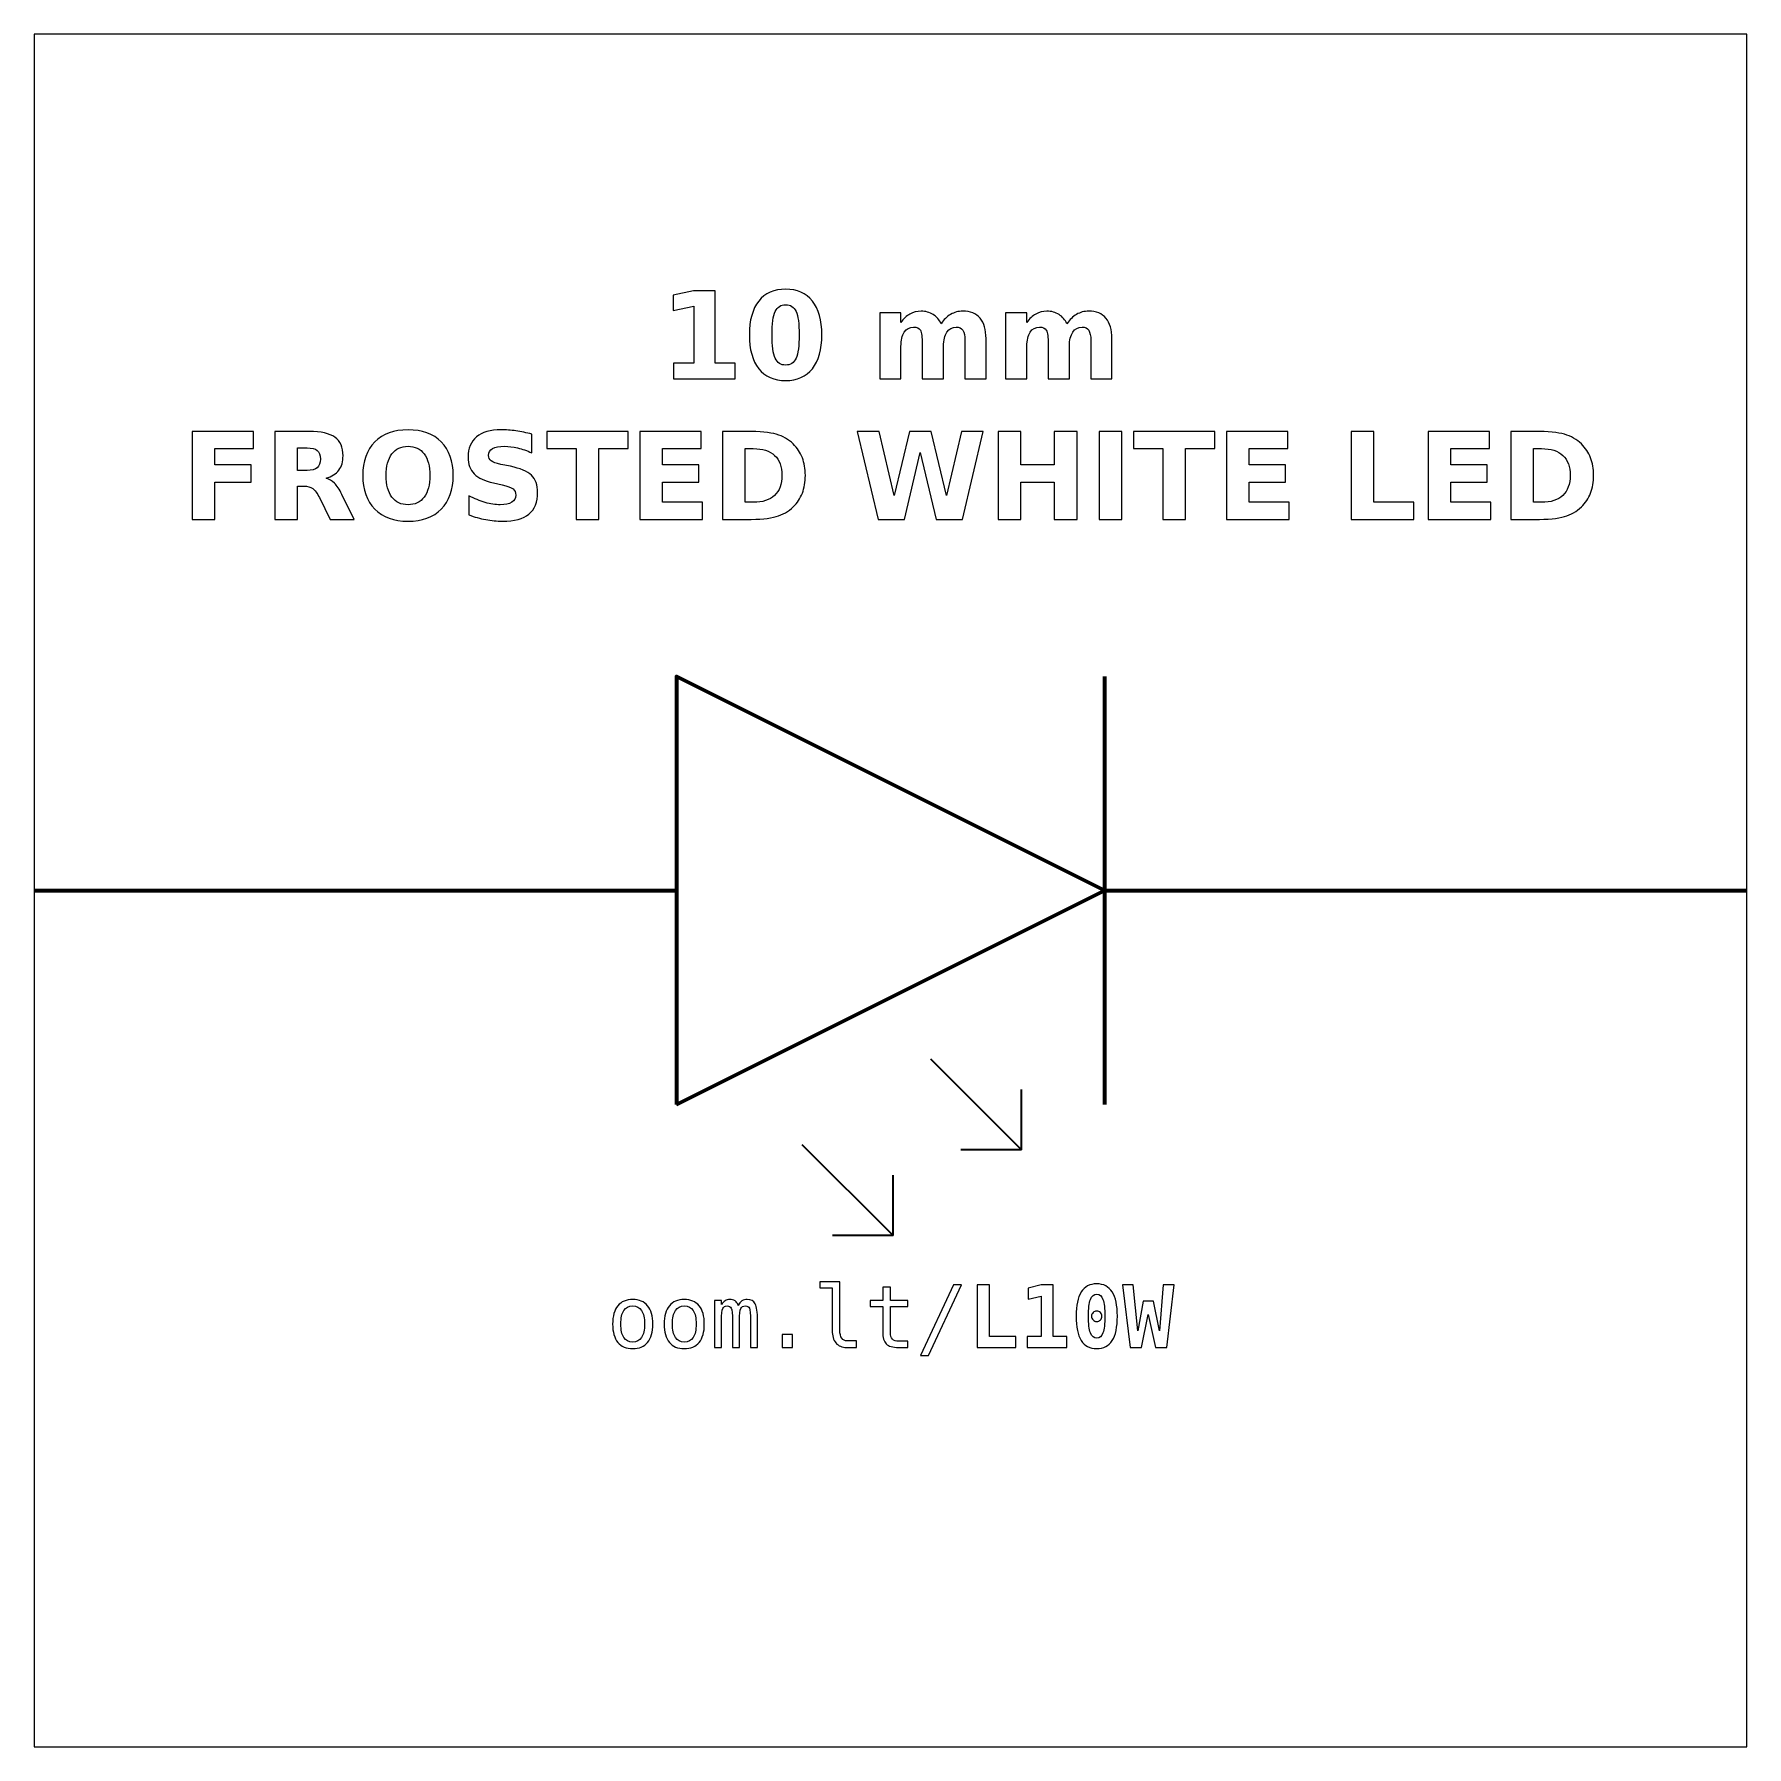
# Model space of a CAD drawing. Header units: centimetres. Extents: x -11.5 to -9.5, y -15.85 to -13.85.
import ezdxf

# ---------------------------------------------------------------- set-up
doc = ezdxf.new("R2010")
doc.units = ezdxf.units.CM
doc.header["$MEASUREMENT"] = 0
doc.layers.add('Layer 1', color=7, linetype='Continuous')

msp = doc.modelspace()

# ---------------------------------------------------------------- linework, layer by layer
at = {"layer": 'Layer 1', "color": 7}
msp.add_open_spline([(-11.5, -13.85), (-11.5, -13.85), (-9.5, -13.85), (-9.5, -13.85), (-9.5, -13.85), (-9.5, -13.85), (-9.5, -15.85), (-9.5, -15.85), (-9.5, -15.85), (-9.5, -15.85), (-11.5, -15.85), (-11.5, -15.85), (-11.5, -15.85), (-11.5, -15.85), (-11.5, -13.85), (-11.5, -13.85)], degree=3, knots=[0, 0, 0, 0, 0.25, 0.25, 0.25, 0.25, 0.5, 0.5, 0.5, 0.5, 0.75, 0.75, 0.75, 0.75, 1, 1, 1, 1], dxfattribs=at)
at = {"layer": 'Layer 1', "color": 250}
for points, knots in [([(-10.75327, -14.23414), (-10.75327, -14.23414), (-10.72984, -14.23414), (-10.72984, -14.23414), (-10.72984, -14.23414), (-10.72984, -14.23414), (-10.72984, -14.16765), (-10.72984, -14.16765), (-10.72984, -14.16765), (-10.72984, -14.16765), (-10.75388, -14.17262), (-10.75388, -14.17262), (-10.75388, -14.17262), (-10.75388, -14.17262), (-10.75388, -14.15455), (-10.75388, -14.15455), (-10.75388, -14.15455), (-10.75388, -14.15455), (-10.72998, -14.14959), (-10.72998, -14.14959), (-10.72998, -14.14959), (-10.72998, -14.14959), (-10.70477, -14.14959), (-10.70477, -14.14959), (-10.70477, -14.14959), (-10.70477, -14.14959), (-10.70477, -14.23414), (-10.70477, -14.23414), (-10.70477, -14.23414), (-10.70477, -14.23414), (-10.68135, -14.23414), (-10.68135, -14.23414), (-10.68135, -14.23414), (-10.68135, -14.23414), (-10.68135, -14.25246), (-10.68135, -14.25246), (-10.68135, -14.25246), (-10.68135, -14.25246), (-10.75327, -14.25246), (-10.75327, -14.25246), (-10.75327, -14.25246), (-10.75327, -14.25246), (-10.75327, -14.23414), (-10.75327, -14.23414)], [0, 0, 0, 0, 0.0909091, 0.0909091, 0.0909091, 0.0909091, 0.1818182, 0.1818182, 0.1818182, 0.1818182, 0.2727273, 0.2727273, 0.2727273, 0.2727273, 0.3636364, 0.3636364, 0.3636364, 0.3636364, 0.4545455, 0.4545455, 0.4545455, 0.4545455, 0.5454545, 0.5454545, 0.5454545, 0.5454545, 0.6363636, 0.6363636, 0.6363636, 0.6363636, 0.7272727, 0.7272727, 0.7272727, 0.7272727, 0.8181818, 0.8181818, 0.8181818, 0.8181818, 0.9090909, 0.9090909, 0.9090909, 0.9090909, 1, 1, 1, 1]), ([(-10.58017, -14.20112), (-10.58017, -14.21817), (-10.58384, -14.23132), (-10.5912, -14.24058), (-10.5912, -14.24058), (-10.59854, -14.24983), (-10.60898, -14.25446), (-10.62248, -14.25446), (-10.62248, -14.25446), (-10.63603, -14.25446), (-10.64649, -14.24983), (-10.65383, -14.24058), (-10.65383, -14.24058), (-10.66119, -14.23132), (-10.66486, -14.21817), (-10.66486, -14.20112), (-10.66486, -14.20112), (-10.66486, -14.18405), (-10.66119, -14.17087), (-10.65383, -14.16161), (-10.65383, -14.16161), (-10.64649, -14.15237), (-10.63603, -14.14773), (-10.62248, -14.14773), (-10.62248, -14.14773), (-10.60898, -14.14773), (-10.59854, -14.15237), (-10.5912, -14.16161), (-10.5912, -14.16161), (-10.58384, -14.17087), (-10.58017, -14.18405), (-10.58017, -14.20112)], [0, 0, 0, 0, 0.125, 0.125, 0.125, 0.125, 0.25, 0.25, 0.25, 0.25, 0.375, 0.375, 0.375, 0.375, 0.5, 0.5, 0.5, 0.5, 0.625, 0.625, 0.625, 0.625, 0.75, 0.75, 0.75, 0.75, 0.875, 0.875, 0.875, 0.875, 1, 1, 1, 1]), ([(-10.6067, -14.20093), (-10.6067, -14.18807), (-10.6079, -14.17901), (-10.61032, -14.17374), (-10.61032, -14.17374), (-10.61272, -14.1685), (-10.61679, -14.16587), (-10.62248, -14.16587), (-10.62248, -14.16587), (-10.62817, -14.16587), (-10.63224, -14.1685), (-10.63469, -14.17374), (-10.63469, -14.17374), (-10.63711, -14.17901), (-10.63833, -14.18807), (-10.63833, -14.20093), (-10.63833, -14.20093), (-10.63833, -14.21391), (-10.63711, -14.22309), (-10.63469, -14.2284), (-10.63469, -14.2284), (-10.63224, -14.23374), (-10.62817, -14.2364), (-10.62248, -14.2364), (-10.62248, -14.2364), (-10.61684, -14.2364), (-10.61279, -14.23374), (-10.61034, -14.2284), (-10.61034, -14.2284), (-10.60792, -14.22309), (-10.6067, -14.21391), (-10.6067, -14.20093)], [0, 0, 0, 0, 0.125, 0.125, 0.125, 0.125, 0.25, 0.25, 0.25, 0.25, 0.375, 0.375, 0.375, 0.375, 0.5, 0.5, 0.5, 0.5, 0.625, 0.625, 0.625, 0.625, 0.75, 0.75, 0.75, 0.75, 0.875, 0.875, 0.875, 0.875, 1, 1, 1, 1]), ([(-10.44092, -14.18811), (-10.43779, -14.18334), (-10.4341, -14.17969), (-10.42979, -14.1772), (-10.42979, -14.1772), (-10.42549, -14.17468), (-10.42079, -14.17344), (-10.41564, -14.17344), (-10.41564, -14.17344), (-10.40677, -14.17344), (-10.40002, -14.17617), (-10.39539, -14.18165), (-10.39539, -14.18165), (-10.39075, -14.1871), (-10.38842, -14.19505), (-10.38842, -14.20547), (-10.38842, -14.20547), (-10.38842, -14.20547), (-10.38842, -14.25246), (-10.38842, -14.25246), (-10.38842, -14.25246), (-10.38842, -14.25246), (-10.41324, -14.25246), (-10.41324, -14.25246), (-10.41324, -14.25246), (-10.41324, -14.25246), (-10.41324, -14.21222), (-10.41324, -14.21222), (-10.41324, -14.21222), (-10.41319, -14.21163), (-10.41317, -14.21102), (-10.41314, -14.21036), (-10.41314, -14.21036), (-10.41312, -14.20973), (-10.4131, -14.20881), (-10.4131, -14.20761), (-10.4131, -14.20761), (-10.4131, -14.20215), (-10.41389, -14.19818), (-10.41552, -14.19573), (-10.41552, -14.19573), (-10.41712, -14.19326), (-10.4197, -14.19204), (-10.42328, -14.19204), (-10.42328, -14.19204), (-10.42798, -14.19204), (-10.43158, -14.19397), (-10.43414, -14.19783), (-10.43414, -14.19783), (-10.43668, -14.20168), (-10.438, -14.20726), (-10.4381, -14.21457), (-10.4381, -14.21457), (-10.4381, -14.21457), (-10.4381, -14.25246), (-10.4381, -14.25246), (-10.4381, -14.25246), (-10.4381, -14.25246), (-10.46291, -14.25246), (-10.46291, -14.25246), (-10.46291, -14.25246), (-10.46291, -14.25246), (-10.46291, -14.21222), (-10.46291, -14.21222), (-10.46291, -14.21222), (-10.46291, -14.20368), (-10.46364, -14.19818), (-10.46512, -14.19573), (-10.46512, -14.19573), (-10.46658, -14.19326), (-10.46919, -14.19204), (-10.47295, -14.19204), (-10.47295, -14.19204), (-10.4777, -14.19204), (-10.48135, -14.19399), (-10.48391, -14.19787), (-10.48391, -14.19787), (-10.48647, -14.20175), (-10.48777, -14.20728), (-10.48777, -14.2145), (-10.48777, -14.2145), (-10.48777, -14.2145), (-10.48777, -14.25246), (-10.48777, -14.25246), (-10.48777, -14.25246), (-10.48777, -14.25246), (-10.51258, -14.25246), (-10.51258, -14.25246), (-10.51258, -14.25246), (-10.51258, -14.25246), (-10.51258, -14.1753), (-10.51258, -14.1753), (-10.51258, -14.1753), (-10.51258, -14.1753), (-10.48777, -14.1753), (-10.48777, -14.1753), (-10.48777, -14.1753), (-10.48777, -14.1753), (-10.48777, -14.18661), (-10.48777, -14.18661), (-10.48777, -14.18661), (-10.48473, -14.18223), (-10.48125, -14.17897), (-10.47732, -14.17675), (-10.47732, -14.17675), (-10.4734, -14.17454), (-10.46907, -14.17344), (-10.46434, -14.17344), (-10.46434, -14.17344), (-10.45903, -14.17344), (-10.4543, -14.17473), (-10.45023, -14.1773), (-10.45023, -14.1773), (-10.44614, -14.17988), (-10.44303, -14.18348), (-10.44092, -14.18811)], [0, 0, 0, 0, 0.0344828, 0.0344828, 0.0344828, 0.0344828, 0.0689655, 0.0689655, 0.0689655, 0.0689655, 0.1034483, 0.1034483, 0.1034483, 0.1034483, 0.137931, 0.137931, 0.137931, 0.137931, 0.1724138, 0.1724138, 0.1724138, 0.1724138, 0.2068966, 0.2068966, 0.2068966, 0.2068966, 0.2413793, 0.2413793, 0.2413793, 0.2413793, 0.2758621, 0.2758621, 0.2758621, 0.2758621, 0.3103448, 0.3103448, 0.3103448, 0.3103448, 0.3448276, 0.3448276, 0.3448276, 0.3448276, 0.3793103, 0.3793103, 0.3793103, 0.3793103, 0.4137931, 0.4137931, 0.4137931, 0.4137931, 0.4482759, 0.4482759, 0.4482759, 0.4482759, 0.4827586, 0.4827586, 0.4827586, 0.4827586, 0.5172414, 0.5172414, 0.5172414, 0.5172414, 0.5517241, 0.5517241, 0.5517241, 0.5517241, 0.5862069, 0.5862069, 0.5862069, 0.5862069, 0.6206897, 0.6206897, 0.6206897, 0.6206897, 0.6551724, 0.6551724, 0.6551724, 0.6551724, 0.6896552, 0.6896552, 0.6896552, 0.6896552, 0.7241379, 0.7241379, 0.7241379, 0.7241379, 0.7586207, 0.7586207, 0.7586207, 0.7586207, 0.7931034, 0.7931034, 0.7931034, 0.7931034, 0.8275862, 0.8275862, 0.8275862, 0.8275862, 0.862069, 0.862069, 0.862069, 0.862069, 0.8965517, 0.8965517, 0.8965517, 0.8965517, 0.9310345, 0.9310345, 0.9310345, 0.9310345, 0.9655172, 0.9655172, 0.9655172, 0.9655172, 1, 1, 1, 1]), ([(-10.29388, -14.18811), (-10.29075, -14.18334), (-10.28706, -14.17969), (-10.28275, -14.1772), (-10.28275, -14.1772), (-10.27845, -14.17468), (-10.27375, -14.17344), (-10.2686, -14.17344), (-10.2686, -14.17344), (-10.25973, -14.17344), (-10.25298, -14.17617), (-10.24835, -14.18165), (-10.24835, -14.18165), (-10.24371, -14.1871), (-10.24138, -14.19505), (-10.24138, -14.20547), (-10.24138, -14.20547), (-10.24138, -14.20547), (-10.24138, -14.25246), (-10.24138, -14.25246), (-10.24138, -14.25246), (-10.24138, -14.25246), (-10.2662, -14.25246), (-10.2662, -14.25246), (-10.2662, -14.25246), (-10.2662, -14.25246), (-10.2662, -14.21222), (-10.2662, -14.21222), (-10.2662, -14.21222), (-10.26615, -14.21163), (-10.26613, -14.21102), (-10.2661, -14.21036), (-10.2661, -14.21036), (-10.26608, -14.20973), (-10.26606, -14.20881), (-10.26606, -14.20761), (-10.26606, -14.20761), (-10.26606, -14.20215), (-10.26685, -14.19818), (-10.26848, -14.19573), (-10.26848, -14.19573), (-10.27008, -14.19326), (-10.27266, -14.19204), (-10.27624, -14.19204), (-10.27624, -14.19204), (-10.28094, -14.19204), (-10.28454, -14.19397), (-10.2871, -14.19783), (-10.2871, -14.19783), (-10.28964, -14.20168), (-10.29096, -14.20726), (-10.29106, -14.21457), (-10.29106, -14.21457), (-10.29106, -14.21457), (-10.29106, -14.25246), (-10.29106, -14.25246), (-10.29106, -14.25246), (-10.29106, -14.25246), (-10.31587, -14.25246), (-10.31587, -14.25246), (-10.31587, -14.25246), (-10.31587, -14.25246), (-10.31587, -14.21222), (-10.31587, -14.21222), (-10.31587, -14.21222), (-10.31587, -14.20368), (-10.3166, -14.19818), (-10.31808, -14.19573), (-10.31808, -14.19573), (-10.31954, -14.19326), (-10.32215, -14.19204), (-10.32591, -14.19204), (-10.32591, -14.19204), (-10.33066, -14.19204), (-10.33431, -14.19399), (-10.33687, -14.19787), (-10.33687, -14.19787), (-10.33943, -14.20175), (-10.34073, -14.20728), (-10.34073, -14.2145), (-10.34073, -14.2145), (-10.34073, -14.2145), (-10.34073, -14.25246), (-10.34073, -14.25246), (-10.34073, -14.25246), (-10.34073, -14.25246), (-10.36554, -14.25246), (-10.36554, -14.25246), (-10.36554, -14.25246), (-10.36554, -14.25246), (-10.36554, -14.1753), (-10.36554, -14.1753), (-10.36554, -14.1753), (-10.36554, -14.1753), (-10.34073, -14.1753), (-10.34073, -14.1753), (-10.34073, -14.1753), (-10.34073, -14.1753), (-10.34073, -14.18661), (-10.34073, -14.18661), (-10.34073, -14.18661), (-10.33769, -14.18223), (-10.33421, -14.17897), (-10.33028, -14.17675), (-10.33028, -14.17675), (-10.32636, -14.17454), (-10.32203, -14.17344), (-10.3173, -14.17344), (-10.3173, -14.17344), (-10.31199, -14.17344), (-10.30726, -14.17473), (-10.30319, -14.1773), (-10.30319, -14.1773), (-10.2991, -14.17988), (-10.29599, -14.18348), (-10.29388, -14.18811)], [0, 0, 0, 0, 0.0344828, 0.0344828, 0.0344828, 0.0344828, 0.0689655, 0.0689655, 0.0689655, 0.0689655, 0.1034483, 0.1034483, 0.1034483, 0.1034483, 0.137931, 0.137931, 0.137931, 0.137931, 0.1724138, 0.1724138, 0.1724138, 0.1724138, 0.2068966, 0.2068966, 0.2068966, 0.2068966, 0.2413793, 0.2413793, 0.2413793, 0.2413793, 0.2758621, 0.2758621, 0.2758621, 0.2758621, 0.3103448, 0.3103448, 0.3103448, 0.3103448, 0.3448276, 0.3448276, 0.3448276, 0.3448276, 0.3793103, 0.3793103, 0.3793103, 0.3793103, 0.4137931, 0.4137931, 0.4137931, 0.4137931, 0.4482759, 0.4482759, 0.4482759, 0.4482759, 0.4827586, 0.4827586, 0.4827586, 0.4827586, 0.5172414, 0.5172414, 0.5172414, 0.5172414, 0.5517241, 0.5517241, 0.5517241, 0.5517241, 0.5862069, 0.5862069, 0.5862069, 0.5862069, 0.6206897, 0.6206897, 0.6206897, 0.6206897, 0.6551724, 0.6551724, 0.6551724, 0.6551724, 0.6896552, 0.6896552, 0.6896552, 0.6896552, 0.7241379, 0.7241379, 0.7241379, 0.7241379, 0.7586207, 0.7586207, 0.7586207, 0.7586207, 0.7931034, 0.7931034, 0.7931034, 0.7931034, 0.8275862, 0.8275862, 0.8275862, 0.8275862, 0.862069, 0.862069, 0.862069, 0.862069, 0.8965517, 0.8965517, 0.8965517, 0.8965517, 0.9310345, 0.9310345, 0.9310345, 0.9310345, 0.9655172, 0.9655172, 0.9655172, 0.9655172, 1, 1, 1, 1]), ([(-11.31554, -14.31384), (-11.31554, -14.31384), (-11.24395, -14.31384), (-11.24395, -14.31384), (-11.24395, -14.31384), (-11.24395, -14.31384), (-11.24395, -14.3339), (-11.24395, -14.3339), (-11.24395, -14.3339), (-11.24395, -14.3339), (-11.28901, -14.3339), (-11.28901, -14.3339), (-11.28901, -14.3339), (-11.28901, -14.3339), (-11.28901, -14.35305), (-11.28901, -14.35305), (-11.28901, -14.35305), (-11.28901, -14.35305), (-11.24663, -14.35305), (-11.24663, -14.35305), (-11.24663, -14.35305), (-11.24663, -14.35305), (-11.24663, -14.37311), (-11.24663, -14.37311), (-11.24663, -14.37311), (-11.24663, -14.37311), (-11.28901, -14.37311), (-11.28901, -14.37311), (-11.28901, -14.37311), (-11.28901, -14.37311), (-11.28901, -14.41671), (-11.28901, -14.41671), (-11.28901, -14.41671), (-11.28901, -14.41671), (-11.31554, -14.41671), (-11.31554, -14.41671), (-11.31554, -14.41671), (-11.31554, -14.41671), (-11.31554, -14.31384), (-11.31554, -14.31384)], [0, 0, 0, 0, 0.1, 0.1, 0.1, 0.1, 0.2, 0.2, 0.2, 0.2, 0.3, 0.3, 0.3, 0.3, 0.4, 0.4, 0.4, 0.4, 0.5, 0.5, 0.5, 0.5, 0.6, 0.6, 0.6, 0.6, 0.7, 0.7, 0.7, 0.7, 0.8, 0.8, 0.8, 0.8, 0.9, 0.9, 0.9, 0.9, 1, 1, 1, 1]), ([(-11.19261, -14.37779), (-11.19261, -14.37779), (-11.19261, -14.41671), (-11.19261, -14.41671), (-11.19261, -14.41671), (-11.19261, -14.41671), (-11.21914, -14.41671), (-11.21914, -14.41671), (-11.21914, -14.41671), (-11.21914, -14.41671), (-11.21914, -14.31384), (-11.21914, -14.31384), (-11.21914, -14.31384), (-11.21914, -14.31384), (-11.17862, -14.31384), (-11.17862, -14.31384), (-11.17862, -14.31384), (-11.16507, -14.31384), (-11.15512, -14.31612), (-11.14882, -14.32066), (-11.14882, -14.32066), (-11.1425, -14.3252), (-11.13934, -14.3324), (-11.13934, -14.34223), (-11.13934, -14.34223), (-11.13934, -14.34902), (-11.14099, -14.35462), (-11.14426, -14.35897), (-11.14426, -14.35897), (-11.14755, -14.36335), (-11.15251, -14.36657), (-11.15912, -14.36862), (-11.15912, -14.36862), (-11.1555, -14.36946), (-11.15223, -14.37132), (-11.14936, -14.37424), (-11.14936, -14.37424), (-11.14649, -14.37715), (-11.1436, -14.38157), (-11.14066, -14.3875), (-11.14066, -14.3875), (-11.14066, -14.3875), (-11.12624, -14.41671), (-11.12624, -14.41671), (-11.12624, -14.41671), (-11.12624, -14.41671), (-11.15451, -14.41671), (-11.15451, -14.41671), (-11.15451, -14.41671), (-11.15451, -14.41671), (-11.16705, -14.39115), (-11.16705, -14.39115), (-11.16705, -14.39115), (-11.16956, -14.38602), (-11.17213, -14.38249), (-11.17474, -14.38061), (-11.17474, -14.38061), (-11.17733, -14.37873), (-11.18078, -14.37779), (-11.18511, -14.37779), (-11.18511, -14.37779), (-11.18511, -14.37779), (-11.19261, -14.37779), (-11.19261, -14.37779)], [0, 0, 0, 0, 0.0625, 0.0625, 0.0625, 0.0625, 0.125, 0.125, 0.125, 0.125, 0.1875, 0.1875, 0.1875, 0.1875, 0.25, 0.25, 0.25, 0.25, 0.3125, 0.3125, 0.3125, 0.3125, 0.375, 0.375, 0.375, 0.375, 0.4375, 0.4375, 0.4375, 0.4375, 0.5, 0.5, 0.5, 0.5, 0.5625, 0.5625, 0.5625, 0.5625, 0.625, 0.625, 0.625, 0.625, 0.6875, 0.6875, 0.6875, 0.6875, 0.75, 0.75, 0.75, 0.75, 0.8125, 0.8125, 0.8125, 0.8125, 0.875, 0.875, 0.875, 0.875, 0.9375, 0.9375, 0.9375, 0.9375, 1, 1, 1, 1]), ([(-11.0635, -14.31198), (-11.04697, -14.31198), (-11.03401, -14.31671), (-11.02465, -14.32619), (-11.02465, -14.32619), (-11.01527, -14.33564), (-11.01059, -14.34869), (-11.01059, -14.36537), (-11.01059, -14.36537), (-11.01059, -14.382), (-11.01527, -14.39505), (-11.02465, -14.4045), (-11.02465, -14.4045), (-11.03401, -14.41398), (-11.04697, -14.41871), (-11.0635, -14.41871), (-11.0635, -14.41871), (-11.07999, -14.41871), (-11.09292, -14.41398), (-11.10233, -14.4045), (-11.10233, -14.4045), (-11.11171, -14.39505), (-11.11642, -14.382), (-11.11642, -14.36537), (-11.11642, -14.36537), (-11.11642, -14.34869), (-11.11171, -14.33564), (-11.10233, -14.32619), (-11.10233, -14.32619), (-11.09292, -14.31671), (-11.07999, -14.31198), (-11.0635, -14.31198)], [0, 0, 0, 0, 0.125, 0.125, 0.125, 0.125, 0.25, 0.25, 0.25, 0.25, 0.375, 0.375, 0.375, 0.375, 0.5, 0.5, 0.5, 0.5, 0.625, 0.625, 0.625, 0.625, 0.75, 0.75, 0.75, 0.75, 0.875, 0.875, 0.875, 0.875, 1, 1, 1, 1]), ([(-10.91893, -14.31709), (-10.91893, -14.31709), (-10.91893, -14.33884), (-10.91893, -14.33884), (-10.91893, -14.33884), (-10.92458, -14.33632), (-10.9301, -14.33442), (-10.93546, -14.33313), (-10.93546, -14.33313), (-10.94085, -14.33183), (-10.94593, -14.3312), (-10.9507, -14.3312), (-10.9507, -14.3312), (-10.95703, -14.3312), (-10.96173, -14.33207), (-10.96477, -14.33381), (-10.96477, -14.33381), (-10.9678, -14.33557), (-10.96931, -14.33828), (-10.96931, -14.34195), (-10.96931, -14.34195), (-10.96931, -14.3447), (-10.9683, -14.34686), (-10.96625, -14.34839), (-10.96625, -14.34839), (-10.9642, -14.34992), (-10.96049, -14.35126), (-10.9551, -14.35236), (-10.9551, -14.35236), (-10.9551, -14.35236), (-10.94381, -14.35462), (-10.94381, -14.35462), (-10.94381, -14.35462), (-10.93236, -14.35693), (-10.92425, -14.36041), (-10.91943, -14.36511), (-10.91943, -14.36511), (-10.9146, -14.36979), (-10.91218, -14.37645), (-10.91218, -14.38508), (-10.91218, -14.38508), (-10.91218, -14.39644), (-10.91554, -14.40488), (-10.92227, -14.41041), (-10.92227, -14.41041), (-10.929, -14.41593), (-10.93927, -14.41871), (-10.9531, -14.41871), (-10.9531, -14.41871), (-10.95964, -14.41871), (-10.96618, -14.4181), (-10.97274, -14.41685), (-10.97274, -14.41685), (-10.9793, -14.4156), (-10.98589, -14.41377), (-10.99245, -14.41135), (-10.99245, -14.41135), (-10.99245, -14.41135), (-10.99245, -14.38896), (-10.99245, -14.38896), (-10.99245, -14.38896), (-10.98589, -14.39244), (-10.97954, -14.39507), (-10.9734, -14.39684), (-10.9734, -14.39684), (-10.96726, -14.3986), (-10.96136, -14.39949), (-10.95567, -14.39949), (-10.95567, -14.39949), (-10.94988, -14.39949), (-10.94544, -14.39853), (-10.94236, -14.3966), (-10.94236, -14.3966), (-10.93927, -14.39467), (-10.93775, -14.39192), (-10.93775, -14.38832), (-10.93775, -14.38832), (-10.93775, -14.38512), (-10.93878, -14.38263), (-10.94087, -14.38089), (-10.94087, -14.38089), (-10.94297, -14.37915), (-10.94713, -14.37758), (-10.95339, -14.37621), (-10.95339, -14.37621), (-10.95339, -14.37621), (-10.96366, -14.37393), (-10.96366, -14.37393), (-10.96366, -14.37393), (-10.97394, -14.37172), (-10.98147, -14.36822), (-10.98622, -14.36339), (-10.98622, -14.36339), (-10.99097, -14.35857), (-10.99334, -14.35206), (-10.99334, -14.3439), (-10.99334, -14.3439), (-10.99334, -14.33364), (-10.99003, -14.32576), (-10.98342, -14.32026), (-10.98342, -14.32026), (-10.97681, -14.31473), (-10.96731, -14.31198), (-10.95489, -14.31198), (-10.95489, -14.31198), (-10.94925, -14.31198), (-10.94344, -14.31241), (-10.93746, -14.31325), (-10.93746, -14.31325), (-10.93149, -14.3141), (-10.92531, -14.31537), (-10.91893, -14.31709)], [0, 0, 0, 0, 0.0357143, 0.0357143, 0.0357143, 0.0357143, 0.0714286, 0.0714286, 0.0714286, 0.0714286, 0.1071429, 0.1071429, 0.1071429, 0.1071429, 0.1428571, 0.1428571, 0.1428571, 0.1428571, 0.1785714, 0.1785714, 0.1785714, 0.1785714, 0.2142857, 0.2142857, 0.2142857, 0.2142857, 0.25, 0.25, 0.25, 0.25, 0.2857143, 0.2857143, 0.2857143, 0.2857143, 0.3214286, 0.3214286, 0.3214286, 0.3214286, 0.3571429, 0.3571429, 0.3571429, 0.3571429, 0.3928571, 0.3928571, 0.3928571, 0.3928571, 0.4285714, 0.4285714, 0.4285714, 0.4285714, 0.4642857, 0.4642857, 0.4642857, 0.4642857, 0.5, 0.5, 0.5, 0.5, 0.5357143, 0.5357143, 0.5357143, 0.5357143, 0.5714286, 0.5714286, 0.5714286, 0.5714286, 0.6071429, 0.6071429, 0.6071429, 0.6071429, 0.6428571, 0.6428571, 0.6428571, 0.6428571, 0.6785714, 0.6785714, 0.6785714, 0.6785714, 0.7142857, 0.7142857, 0.7142857, 0.7142857, 0.75, 0.75, 0.75, 0.75, 0.7857143, 0.7857143, 0.7857143, 0.7857143, 0.8214286, 0.8214286, 0.8214286, 0.8214286, 0.8571429, 0.8571429, 0.8571429, 0.8571429, 0.8928571, 0.8928571, 0.8928571, 0.8928571, 0.9285714, 0.9285714, 0.9285714, 0.9285714, 0.9642857, 0.9642857, 0.9642857, 0.9642857, 1, 1, 1, 1]), ([(-10.90118, -14.31384), (-10.90118, -14.31384), (-10.80638, -14.31384), (-10.80638, -14.31384), (-10.80638, -14.31384), (-10.80638, -14.31384), (-10.80638, -14.3339), (-10.80638, -14.3339), (-10.80638, -14.3339), (-10.80638, -14.3339), (-10.84048, -14.3339), (-10.84048, -14.3339), (-10.84048, -14.3339), (-10.84048, -14.3339), (-10.84048, -14.41671), (-10.84048, -14.41671), (-10.84048, -14.41671), (-10.84048, -14.41671), (-10.86701, -14.41671), (-10.86701, -14.41671), (-10.86701, -14.41671), (-10.86701, -14.41671), (-10.86701, -14.3339), (-10.86701, -14.3339), (-10.86701, -14.3339), (-10.86701, -14.3339), (-10.90118, -14.3339), (-10.90118, -14.3339), (-10.90118, -14.3339), (-10.90118, -14.3339), (-10.90118, -14.31384), (-10.90118, -14.31384)], [0, 0, 0, 0, 0.125, 0.125, 0.125, 0.125, 0.25, 0.25, 0.25, 0.25, 0.375, 0.375, 0.375, 0.375, 0.5, 0.5, 0.5, 0.5, 0.625, 0.625, 0.625, 0.625, 0.75, 0.75, 0.75, 0.75, 0.875, 0.875, 0.875, 0.875, 1, 1, 1, 1]), ([(-10.79264, -14.31384), (-10.79264, -14.31384), (-10.72105, -14.31384), (-10.72105, -14.31384), (-10.72105, -14.31384), (-10.72105, -14.31384), (-10.72105, -14.3339), (-10.72105, -14.3339), (-10.72105, -14.3339), (-10.72105, -14.3339), (-10.76611, -14.3339), (-10.76611, -14.3339), (-10.76611, -14.3339), (-10.76611, -14.3339), (-10.76611, -14.35305), (-10.76611, -14.35305), (-10.76611, -14.35305), (-10.76611, -14.35305), (-10.72376, -14.35305), (-10.72376, -14.35305), (-10.72376, -14.35305), (-10.72376, -14.35305), (-10.72376, -14.37311), (-10.72376, -14.37311), (-10.72376, -14.37311), (-10.72376, -14.37311), (-10.76611, -14.37311), (-10.76611, -14.37311), (-10.76611, -14.37311), (-10.76611, -14.37311), (-10.76611, -14.39665), (-10.76611, -14.39665), (-10.76611, -14.39665), (-10.76611, -14.39665), (-10.71955, -14.39665), (-10.71955, -14.39665), (-10.71955, -14.39665), (-10.71955, -14.39665), (-10.71955, -14.41671), (-10.71955, -14.41671), (-10.71955, -14.41671), (-10.71955, -14.41671), (-10.79264, -14.41671), (-10.79264, -14.41671), (-10.79264, -14.41671), (-10.79264, -14.41671), (-10.79264, -14.31384), (-10.79264, -14.31384)], [0, 0, 0, 0, 0.0833333, 0.0833333, 0.0833333, 0.0833333, 0.1666667, 0.1666667, 0.1666667, 0.1666667, 0.25, 0.25, 0.25, 0.25, 0.3333333, 0.3333333, 0.3333333, 0.3333333, 0.4166667, 0.4166667, 0.4166667, 0.4166667, 0.5, 0.5, 0.5, 0.5, 0.5833333, 0.5833333, 0.5833333, 0.5833333, 0.6666667, 0.6666667, 0.6666667, 0.6666667, 0.75, 0.75, 0.75, 0.75, 0.8333333, 0.8333333, 0.8333333, 0.8333333, 0.9166667, 0.9166667, 0.9166667, 0.9166667, 1, 1, 1, 1]), ([(-10.69624, -14.31384), (-10.69624, -14.31384), (-10.66825, -14.31384), (-10.66825, -14.31384), (-10.66825, -14.31384), (-10.65264, -14.31384), (-10.64102, -14.31495), (-10.63338, -14.31718), (-10.63338, -14.31718), (-10.62573, -14.31941), (-10.61917, -14.32318), (-10.61369, -14.32852), (-10.61369, -14.32852), (-10.60887, -14.33315), (-10.6053, -14.33851), (-10.60294, -14.34458), (-10.60294, -14.34458), (-10.60062, -14.35062), (-10.59944, -14.35749), (-10.59944, -14.36518), (-10.59944, -14.36518), (-10.59944, -14.37294), (-10.60062, -14.37986), (-10.60294, -14.38595), (-10.60294, -14.38595), (-10.6053, -14.39204), (-10.60887, -14.3974), (-10.61369, -14.40203), (-10.61369, -14.40203), (-10.61922, -14.40737), (-10.62583, -14.41114), (-10.63354, -14.41337), (-10.63354, -14.41337), (-10.64126, -14.4156), (-10.65283, -14.41671), (-10.66825, -14.41671), (-10.66825, -14.41671), (-10.66825, -14.41671), (-10.69624, -14.41671), (-10.69624, -14.41671), (-10.69624, -14.41671), (-10.69624, -14.41671), (-10.69624, -14.31384), (-10.69624, -14.31384)], [0, 0, 0, 0, 0.0909091, 0.0909091, 0.0909091, 0.0909091, 0.1818182, 0.1818182, 0.1818182, 0.1818182, 0.2727273, 0.2727273, 0.2727273, 0.2727273, 0.3636364, 0.3636364, 0.3636364, 0.3636364, 0.4545455, 0.4545455, 0.4545455, 0.4545455, 0.5454545, 0.5454545, 0.5454545, 0.5454545, 0.6363636, 0.6363636, 0.6363636, 0.6363636, 0.7272727, 0.7272727, 0.7272727, 0.7272727, 0.8181818, 0.8181818, 0.8181818, 0.8181818, 0.9090909, 0.9090909, 0.9090909, 0.9090909, 1, 1, 1, 1]), ([(-10.53874, -14.31384), (-10.53874, -14.31384), (-10.51332, -14.31384), (-10.51332, -14.31384), (-10.51332, -14.31384), (-10.51332, -14.31384), (-10.49554, -14.38861), (-10.49554, -14.38861), (-10.49554, -14.38861), (-10.49554, -14.38861), (-10.4779, -14.31384), (-10.4779, -14.31384), (-10.4779, -14.31384), (-10.4779, -14.31384), (-10.45233, -14.31384), (-10.45233, -14.31384), (-10.45233, -14.31384), (-10.45233, -14.31384), (-10.4347, -14.38861), (-10.4347, -14.38861), (-10.4347, -14.38861), (-10.4347, -14.38861), (-10.41692, -14.31384), (-10.41692, -14.31384), (-10.41692, -14.31384), (-10.41692, -14.31384), (-10.3917, -14.31384), (-10.3917, -14.31384), (-10.3917, -14.31384), (-10.3917, -14.31384), (-10.41595, -14.41671), (-10.41595, -14.41671), (-10.41595, -14.41671), (-10.41595, -14.41671), (-10.44655, -14.41671), (-10.44655, -14.41671), (-10.44655, -14.41671), (-10.44655, -14.41671), (-10.46522, -14.33851), (-10.46522, -14.33851), (-10.46522, -14.33851), (-10.46522, -14.33851), (-10.48368, -14.41671), (-10.48368, -14.41671), (-10.48368, -14.41671), (-10.48368, -14.41671), (-10.51428, -14.41671), (-10.51428, -14.41671), (-10.51428, -14.41671), (-10.51428, -14.41671), (-10.53874, -14.31384), (-10.53874, -14.31384)], [0, 0, 0, 0, 0.0769231, 0.0769231, 0.0769231, 0.0769231, 0.1538462, 0.1538462, 0.1538462, 0.1538462, 0.2307692, 0.2307692, 0.2307692, 0.2307692, 0.3076923, 0.3076923, 0.3076923, 0.3076923, 0.3846154, 0.3846154, 0.3846154, 0.3846154, 0.4615385, 0.4615385, 0.4615385, 0.4615385, 0.5384615, 0.5384615, 0.5384615, 0.5384615, 0.6153846, 0.6153846, 0.6153846, 0.6153846, 0.6923077, 0.6923077, 0.6923077, 0.6923077, 0.7692308, 0.7692308, 0.7692308, 0.7692308, 0.8461538, 0.8461538, 0.8461538, 0.8461538, 0.9230769, 0.9230769, 0.9230769, 0.9230769, 1, 1, 1, 1]), ([(-10.37435, -14.31384), (-10.37435, -14.31384), (-10.34782, -14.31384), (-10.34782, -14.31384), (-10.34782, -14.31384), (-10.34782, -14.31384), (-10.34782, -14.35305), (-10.34782, -14.35305), (-10.34782, -14.35305), (-10.34782, -14.35305), (-10.30869, -14.35305), (-10.30869, -14.35305), (-10.30869, -14.35305), (-10.30869, -14.35305), (-10.30869, -14.31384), (-10.30869, -14.31384), (-10.30869, -14.31384), (-10.30869, -14.31384), (-10.28216, -14.31384), (-10.28216, -14.31384), (-10.28216, -14.31384), (-10.28216, -14.31384), (-10.28216, -14.41671), (-10.28216, -14.41671), (-10.28216, -14.41671), (-10.28216, -14.41671), (-10.30869, -14.41671), (-10.30869, -14.41671), (-10.30869, -14.41671), (-10.30869, -14.41671), (-10.30869, -14.37311), (-10.30869, -14.37311), (-10.30869, -14.37311), (-10.30869, -14.37311), (-10.34782, -14.37311), (-10.34782, -14.37311), (-10.34782, -14.37311), (-10.34782, -14.37311), (-10.34782, -14.41671), (-10.34782, -14.41671), (-10.34782, -14.41671), (-10.34782, -14.41671), (-10.37435, -14.41671), (-10.37435, -14.41671), (-10.37435, -14.41671), (-10.37435, -14.41671), (-10.37435, -14.31384), (-10.37435, -14.31384)], [0, 0, 0, 0, 0.0833333, 0.0833333, 0.0833333, 0.0833333, 0.1666667, 0.1666667, 0.1666667, 0.1666667, 0.25, 0.25, 0.25, 0.25, 0.3333333, 0.3333333, 0.3333333, 0.3333333, 0.4166667, 0.4166667, 0.4166667, 0.4166667, 0.5, 0.5, 0.5, 0.5, 0.5833333, 0.5833333, 0.5833333, 0.5833333, 0.6666667, 0.6666667, 0.6666667, 0.6666667, 0.75, 0.75, 0.75, 0.75, 0.8333333, 0.8333333, 0.8333333, 0.8333333, 0.9166667, 0.9166667, 0.9166667, 0.9166667, 1, 1, 1, 1]), ([(-10.25626, -14.31384), (-10.25626, -14.31384), (-10.22973, -14.31384), (-10.22973, -14.31384), (-10.22973, -14.31384), (-10.22973, -14.31384), (-10.22973, -14.41671), (-10.22973, -14.41671), (-10.22973, -14.41671), (-10.22973, -14.41671), (-10.25626, -14.41671), (-10.25626, -14.41671), (-10.25626, -14.41671), (-10.25626, -14.41671), (-10.25626, -14.31384), (-10.25626, -14.31384)], [0, 0, 0, 0, 0.25, 0.25, 0.25, 0.25, 0.5, 0.5, 0.5, 0.5, 0.75, 0.75, 0.75, 0.75, 1, 1, 1, 1]), ([(-10.21605, -14.31384), (-10.21605, -14.31384), (-10.12125, -14.31384), (-10.12125, -14.31384), (-10.12125, -14.31384), (-10.12125, -14.31384), (-10.12125, -14.3339), (-10.12125, -14.3339), (-10.12125, -14.3339), (-10.12125, -14.3339), (-10.15535, -14.3339), (-10.15535, -14.3339), (-10.15535, -14.3339), (-10.15535, -14.3339), (-10.15535, -14.41671), (-10.15535, -14.41671), (-10.15535, -14.41671), (-10.15535, -14.41671), (-10.18188, -14.41671), (-10.18188, -14.41671), (-10.18188, -14.41671), (-10.18188, -14.41671), (-10.18188, -14.3339), (-10.18188, -14.3339), (-10.18188, -14.3339), (-10.18188, -14.3339), (-10.21605, -14.3339), (-10.21605, -14.3339), (-10.21605, -14.3339), (-10.21605, -14.3339), (-10.21605, -14.31384), (-10.21605, -14.31384)], [0, 0, 0, 0, 0.125, 0.125, 0.125, 0.125, 0.25, 0.25, 0.25, 0.25, 0.375, 0.375, 0.375, 0.375, 0.5, 0.5, 0.5, 0.5, 0.625, 0.625, 0.625, 0.625, 0.75, 0.75, 0.75, 0.75, 0.875, 0.875, 0.875, 0.875, 1, 1, 1, 1]), ([(-10.10751, -14.31384), (-10.10751, -14.31384), (-10.03592, -14.31384), (-10.03592, -14.31384), (-10.03592, -14.31384), (-10.03592, -14.31384), (-10.03592, -14.3339), (-10.03592, -14.3339), (-10.03592, -14.3339), (-10.03592, -14.3339), (-10.08098, -14.3339), (-10.08098, -14.3339), (-10.08098, -14.3339), (-10.08098, -14.3339), (-10.08098, -14.35305), (-10.08098, -14.35305), (-10.08098, -14.35305), (-10.08098, -14.35305), (-10.03863, -14.35305), (-10.03863, -14.35305), (-10.03863, -14.35305), (-10.03863, -14.35305), (-10.03863, -14.37311), (-10.03863, -14.37311), (-10.03863, -14.37311), (-10.03863, -14.37311), (-10.08098, -14.37311), (-10.08098, -14.37311), (-10.08098, -14.37311), (-10.08098, -14.37311), (-10.08098, -14.39665), (-10.08098, -14.39665), (-10.08098, -14.39665), (-10.08098, -14.39665), (-10.03442, -14.39665), (-10.03442, -14.39665), (-10.03442, -14.39665), (-10.03442, -14.39665), (-10.03442, -14.41671), (-10.03442, -14.41671), (-10.03442, -14.41671), (-10.03442, -14.41671), (-10.10751, -14.41671), (-10.10751, -14.41671), (-10.10751, -14.41671), (-10.10751, -14.41671), (-10.10751, -14.31384), (-10.10751, -14.31384)], [0, 0, 0, 0, 0.0833333, 0.0833333, 0.0833333, 0.0833333, 0.1666667, 0.1666667, 0.1666667, 0.1666667, 0.25, 0.25, 0.25, 0.25, 0.3333333, 0.3333333, 0.3333333, 0.3333333, 0.4166667, 0.4166667, 0.4166667, 0.4166667, 0.5, 0.5, 0.5, 0.5, 0.5833333, 0.5833333, 0.5833333, 0.5833333, 0.6666667, 0.6666667, 0.6666667, 0.6666667, 0.75, 0.75, 0.75, 0.75, 0.8333333, 0.8333333, 0.8333333, 0.8333333, 0.9166667, 0.9166667, 0.9166667, 0.9166667, 1, 1, 1, 1]), ([(-9.96198, -14.31384), (-9.96198, -14.31384), (-9.93545, -14.31384), (-9.93545, -14.31384), (-9.93545, -14.31384), (-9.93545, -14.31384), (-9.93545, -14.39665), (-9.93545, -14.39665), (-9.93545, -14.39665), (-9.93545, -14.39665), (-9.88889, -14.39665), (-9.88889, -14.39665), (-9.88889, -14.39665), (-9.88889, -14.39665), (-9.88889, -14.41671), (-9.88889, -14.41671), (-9.88889, -14.41671), (-9.88889, -14.41671), (-9.96198, -14.41671), (-9.96198, -14.41671), (-9.96198, -14.41671), (-9.96198, -14.41671), (-9.96198, -14.31384), (-9.96198, -14.31384)], [0, 0, 0, 0, 0.1666667, 0.1666667, 0.1666667, 0.1666667, 0.3333333, 0.3333333, 0.3333333, 0.3333333, 0.5, 0.5, 0.5, 0.5, 0.6666667, 0.6666667, 0.6666667, 0.6666667, 0.8333333, 0.8333333, 0.8333333, 0.8333333, 1, 1, 1, 1]), ([(-9.87207, -14.31384), (-9.87207, -14.31384), (-9.80048, -14.31384), (-9.80048, -14.31384), (-9.80048, -14.31384), (-9.80048, -14.31384), (-9.80048, -14.3339), (-9.80048, -14.3339), (-9.80048, -14.3339), (-9.80048, -14.3339), (-9.84554, -14.3339), (-9.84554, -14.3339), (-9.84554, -14.3339), (-9.84554, -14.3339), (-9.84554, -14.35305), (-9.84554, -14.35305), (-9.84554, -14.35305), (-9.84554, -14.35305), (-9.80319, -14.35305), (-9.80319, -14.35305), (-9.80319, -14.35305), (-9.80319, -14.35305), (-9.80319, -14.37311), (-9.80319, -14.37311), (-9.80319, -14.37311), (-9.80319, -14.37311), (-9.84554, -14.37311), (-9.84554, -14.37311), (-9.84554, -14.37311), (-9.84554, -14.37311), (-9.84554, -14.39665), (-9.84554, -14.39665), (-9.84554, -14.39665), (-9.84554, -14.39665), (-9.79898, -14.39665), (-9.79898, -14.39665), (-9.79898, -14.39665), (-9.79898, -14.39665), (-9.79898, -14.41671), (-9.79898, -14.41671), (-9.79898, -14.41671), (-9.79898, -14.41671), (-9.87207, -14.41671), (-9.87207, -14.41671), (-9.87207, -14.41671), (-9.87207, -14.41671), (-9.87207, -14.31384), (-9.87207, -14.31384)], [0, 0, 0, 0, 0.0833333, 0.0833333, 0.0833333, 0.0833333, 0.1666667, 0.1666667, 0.1666667, 0.1666667, 0.25, 0.25, 0.25, 0.25, 0.3333333, 0.3333333, 0.3333333, 0.3333333, 0.4166667, 0.4166667, 0.4166667, 0.4166667, 0.5, 0.5, 0.5, 0.5, 0.5833333, 0.5833333, 0.5833333, 0.5833333, 0.6666667, 0.6666667, 0.6666667, 0.6666667, 0.75, 0.75, 0.75, 0.75, 0.8333333, 0.8333333, 0.8333333, 0.8333333, 0.9166667, 0.9166667, 0.9166667, 0.9166667, 1, 1, 1, 1]), ([(-9.77567, -14.31384), (-9.77567, -14.31384), (-9.74768, -14.31384), (-9.74768, -14.31384), (-9.74768, -14.31384), (-9.73207, -14.31384), (-9.72045, -14.31495), (-9.71281, -14.31718), (-9.71281, -14.31718), (-9.70516, -14.31941), (-9.6986, -14.32318), (-9.69312, -14.32852), (-9.69312, -14.32852), (-9.6883, -14.33315), (-9.68473, -14.33851), (-9.68237, -14.34458), (-9.68237, -14.34458), (-9.68005, -14.35062), (-9.67887, -14.35749), (-9.67887, -14.36518), (-9.67887, -14.36518), (-9.67887, -14.37294), (-9.68005, -14.37986), (-9.68237, -14.38595), (-9.68237, -14.38595), (-9.68473, -14.39204), (-9.6883, -14.3974), (-9.69312, -14.40203), (-9.69312, -14.40203), (-9.69865, -14.40737), (-9.70526, -14.41114), (-9.71297, -14.41337), (-9.71297, -14.41337), (-9.72069, -14.4156), (-9.73226, -14.41671), (-9.74768, -14.41671), (-9.74768, -14.41671), (-9.74768, -14.41671), (-9.77567, -14.41671), (-9.77567, -14.41671), (-9.77567, -14.41671), (-9.77567, -14.41671), (-9.77567, -14.31384), (-9.77567, -14.31384)], [0, 0, 0, 0, 0.0909091, 0.0909091, 0.0909091, 0.0909091, 0.1818182, 0.1818182, 0.1818182, 0.1818182, 0.2727273, 0.2727273, 0.2727273, 0.2727273, 0.3636364, 0.3636364, 0.3636364, 0.3636364, 0.4545455, 0.4545455, 0.4545455, 0.4545455, 0.5454545, 0.5454545, 0.5454545, 0.5454545, 0.6363636, 0.6363636, 0.6363636, 0.6363636, 0.7272727, 0.7272727, 0.7272727, 0.7272727, 0.8181818, 0.8181818, 0.8181818, 0.8181818, 0.9090909, 0.9090909, 0.9090909, 0.9090909, 1, 1, 1, 1]), ([(-11.18144, -14.35947), (-11.17589, -14.35947), (-11.17189, -14.35843), (-11.16949, -14.35636), (-11.16949, -14.35636), (-11.16707, -14.35429), (-11.16587, -14.35088), (-11.16587, -14.34615), (-11.16587, -14.34615), (-11.16587, -14.34147), (-11.16707, -14.33811), (-11.16949, -14.33609), (-11.16949, -14.33609), (-11.17189, -14.33407), (-11.17589, -14.33306), (-11.18144, -14.33306), (-11.18144, -14.33306), (-11.18144, -14.33306), (-11.19261, -14.33306), (-11.19261, -14.33306), (-11.19261, -14.33306), (-11.19261, -14.33306), (-11.19261, -14.35947), (-11.19261, -14.35947), (-11.19261, -14.35947), (-11.19261, -14.35947), (-11.18144, -14.35947), (-11.18144, -14.35947)], [0, 0, 0, 0, 0.1428571, 0.1428571, 0.1428571, 0.1428571, 0.2857143, 0.2857143, 0.2857143, 0.2857143, 0.4285714, 0.4285714, 0.4285714, 0.4285714, 0.5714286, 0.5714286, 0.5714286, 0.5714286, 0.7142857, 0.7142857, 0.7142857, 0.7142857, 0.8571429, 0.8571429, 0.8571429, 0.8571429, 1, 1, 1, 1]), ([(-11.0635, -14.3312), (-11.07159, -14.3312), (-11.07785, -14.33418), (-11.08232, -14.34016), (-11.08232, -14.34016), (-11.08676, -14.34613), (-11.089, -14.35453), (-11.089, -14.36537), (-11.089, -14.36537), (-11.089, -14.37619), (-11.08676, -14.38456), (-11.08232, -14.39053), (-11.08232, -14.39053), (-11.07785, -14.39651), (-11.07159, -14.39949), (-11.0635, -14.39949), (-11.0635, -14.39949), (-11.05536, -14.39949), (-11.04909, -14.39651), (-11.04462, -14.39053), (-11.04462, -14.39053), (-11.04017, -14.38456), (-11.03794, -14.37619), (-11.03794, -14.36537), (-11.03794, -14.36537), (-11.03794, -14.35453), (-11.04017, -14.34613), (-11.04462, -14.34016), (-11.04462, -14.34016), (-11.04909, -14.33418), (-11.05536, -14.3312), (-11.0635, -14.3312)], [0, 0, 0, 0, 0.125, 0.125, 0.125, 0.125, 0.25, 0.25, 0.25, 0.25, 0.375, 0.375, 0.375, 0.375, 0.5, 0.5, 0.5, 0.5, 0.625, 0.625, 0.625, 0.625, 0.75, 0.75, 0.75, 0.75, 0.875, 0.875, 0.875, 0.875, 1, 1, 1, 1]), ([(-10.66971, -14.3339), (-10.66971, -14.3339), (-10.66971, -14.39665), (-10.66971, -14.39665), (-10.66971, -14.39665), (-10.66971, -14.39665), (-10.66021, -14.39665), (-10.66021, -14.39665), (-10.66021, -14.39665), (-10.64937, -14.39665), (-10.64109, -14.39397), (-10.63538, -14.38858), (-10.63538, -14.38858), (-10.62966, -14.38322), (-10.62679, -14.37541), (-10.62679, -14.36518), (-10.62679, -14.36518), (-10.62679, -14.35497), (-10.62964, -14.34721), (-10.63533, -14.3419), (-10.63533, -14.3419), (-10.64102, -14.33656), (-10.64932, -14.3339), (-10.66021, -14.3339), (-10.66021, -14.3339), (-10.66021, -14.3339), (-10.66971, -14.3339), (-10.66971, -14.3339)], [0, 0, 0, 0, 0.1428571, 0.1428571, 0.1428571, 0.1428571, 0.2857143, 0.2857143, 0.2857143, 0.2857143, 0.4285714, 0.4285714, 0.4285714, 0.4285714, 0.5714286, 0.5714286, 0.5714286, 0.5714286, 0.7142857, 0.7142857, 0.7142857, 0.7142857, 0.8571429, 0.8571429, 0.8571429, 0.8571429, 1, 1, 1, 1]), ([(-9.74914, -14.3339), (-9.74914, -14.3339), (-9.74914, -14.39665), (-9.74914, -14.39665), (-9.74914, -14.39665), (-9.74914, -14.39665), (-9.73964, -14.39665), (-9.73964, -14.39665), (-9.73964, -14.39665), (-9.7288, -14.39665), (-9.72052, -14.39397), (-9.71481, -14.38858), (-9.71481, -14.38858), (-9.70909, -14.38322), (-9.70622, -14.37541), (-9.70622, -14.36518), (-9.70622, -14.36518), (-9.70622, -14.35497), (-9.70907, -14.34721), (-9.71476, -14.3419), (-9.71476, -14.3419), (-9.72045, -14.33656), (-9.72875, -14.3339), (-9.73964, -14.3339), (-9.73964, -14.3339), (-9.73964, -14.3339), (-9.74914, -14.3339), (-9.74914, -14.3339)], [0, 0, 0, 0, 0.1428571, 0.1428571, 0.1428571, 0.1428571, 0.2857143, 0.2857143, 0.2857143, 0.2857143, 0.4285714, 0.4285714, 0.4285714, 0.4285714, 0.5714286, 0.5714286, 0.5714286, 0.5714286, 0.7142857, 0.7142857, 0.7142857, 0.7142857, 0.8571429, 0.8571429, 0.8571429, 0.8571429, 1, 1, 1, 1]), ([(-10.55912, -15.3638), (-10.55912, -15.36784), (-10.55838, -15.37087), (-10.5569, -15.37292), (-10.5569, -15.37292), (-10.55542, -15.37497), (-10.55323, -15.376), (-10.55033, -15.376), (-10.55033, -15.376), (-10.55033, -15.376), (-10.53983, -15.376), (-10.53983, -15.376), (-10.53983, -15.376), (-10.53983, -15.376), (-10.53983, -15.38362), (-10.53983, -15.38362), (-10.53983, -15.38362), (-10.53983, -15.38362), (-10.5512, -15.38362), (-10.5512, -15.38362), (-10.5512, -15.38362), (-10.55658, -15.38362), (-10.56073, -15.38189), (-10.56368, -15.37844), (-10.56368, -15.37844), (-10.56663, -15.37499), (-10.5681, -15.3701), (-10.5681, -15.3638), (-10.5681, -15.3638), (-10.5681, -15.3638), (-10.5681, -15.31413), (-10.5681, -15.31413), (-10.5681, -15.31413), (-10.5681, -15.31413), (-10.5825, -15.31413), (-10.5825, -15.31413), (-10.5825, -15.31413), (-10.5825, -15.31413), (-10.5825, -15.3071), (-10.5825, -15.3071), (-10.5825, -15.3071), (-10.5825, -15.3071), (-10.55912, -15.3071), (-10.55912, -15.3071), (-10.55912, -15.3071), (-10.55912, -15.3071), (-10.55912, -15.3638), (-10.55912, -15.3638)], [0, 0, 0, 0, 0.0833333, 0.0833333, 0.0833333, 0.0833333, 0.1666667, 0.1666667, 0.1666667, 0.1666667, 0.25, 0.25, 0.25, 0.25, 0.3333333, 0.3333333, 0.3333333, 0.3333333, 0.4166667, 0.4166667, 0.4166667, 0.4166667, 0.5, 0.5, 0.5, 0.5, 0.5833333, 0.5833333, 0.5833333, 0.5833333, 0.6666667, 0.6666667, 0.6666667, 0.6666667, 0.75, 0.75, 0.75, 0.75, 0.8333333, 0.8333333, 0.8333333, 0.8333333, 0.9166667, 0.9166667, 0.9166667, 0.9166667, 1, 1, 1, 1]), ([(-10.50012, -15.3134), (-10.50012, -15.3134), (-10.50012, -15.32893), (-10.50012, -15.32893), (-10.50012, -15.32893), (-10.50012, -15.32893), (-10.4797, -15.32893), (-10.4797, -15.32893), (-10.4797, -15.32893), (-10.4797, -15.32893), (-10.4797, -15.33592), (-10.4797, -15.33592), (-10.4797, -15.33592), (-10.4797, -15.33592), (-10.50012, -15.33592), (-10.50012, -15.33592), (-10.50012, -15.33592), (-10.50012, -15.33592), (-10.50012, -15.3656), (-10.50012, -15.3656), (-10.50012, -15.3656), (-10.50012, -15.36964), (-10.49936, -15.37245), (-10.49782, -15.37404), (-10.49782, -15.37404), (-10.49629, -15.37564), (-10.49362, -15.37644), (-10.48982, -15.37644), (-10.48982, -15.37644), (-10.48982, -15.37644), (-10.4797, -15.37644), (-10.4797, -15.37644), (-10.4797, -15.37644), (-10.4797, -15.37644), (-10.4797, -15.38362), (-10.4797, -15.38362), (-10.4797, -15.38362), (-10.4797, -15.38362), (-10.49069, -15.38362), (-10.49069, -15.38362), (-10.49069, -15.38362), (-10.49744, -15.38362), (-10.50219, -15.38227), (-10.50496, -15.37957), (-10.50496, -15.37957), (-10.50772, -15.37687), (-10.50911, -15.3722), (-10.50911, -15.3656), (-10.50911, -15.3656), (-10.50911, -15.3656), (-10.50911, -15.33592), (-10.50911, -15.33592), (-10.50911, -15.33592), (-10.50911, -15.33592), (-10.52371, -15.33592), (-10.52371, -15.33592), (-10.52371, -15.33592), (-10.52371, -15.33592), (-10.52371, -15.32893), (-10.52371, -15.32893), (-10.52371, -15.32893), (-10.52371, -15.32893), (-10.50911, -15.32893), (-10.50911, -15.32893), (-10.50911, -15.32893), (-10.50911, -15.32893), (-10.50911, -15.3134), (-10.50911, -15.3134), (-10.50911, -15.3134), (-10.50911, -15.3134), (-10.50012, -15.3134), (-10.50012, -15.3134)], [0, 0, 0, 0, 0.0555556, 0.0555556, 0.0555556, 0.0555556, 0.1111111, 0.1111111, 0.1111111, 0.1111111, 0.1666667, 0.1666667, 0.1666667, 0.1666667, 0.2222222, 0.2222222, 0.2222222, 0.2222222, 0.2777778, 0.2777778, 0.2777778, 0.2777778, 0.3333333, 0.3333333, 0.3333333, 0.3333333, 0.3888889, 0.3888889, 0.3888889, 0.3888889, 0.4444444, 0.4444444, 0.4444444, 0.4444444, 0.5, 0.5, 0.5, 0.5, 0.5555556, 0.5555556, 0.5555556, 0.5555556, 0.6111111, 0.6111111, 0.6111111, 0.6111111, 0.6666667, 0.6666667, 0.6666667, 0.6666667, 0.7222222, 0.7222222, 0.7222222, 0.7222222, 0.7777778, 0.7777778, 0.7777778, 0.7777778, 0.8333333, 0.8333333, 0.8333333, 0.8333333, 0.8888889, 0.8888889, 0.8888889, 0.8888889, 0.9444444, 0.9444444, 0.9444444, 0.9444444, 1, 1, 1, 1]), ([(-10.42648, -15.31071), (-10.42648, -15.31071), (-10.41719, -15.31071), (-10.41719, -15.31071), (-10.41719, -15.31071), (-10.41719, -15.31071), (-10.45558, -15.3929), (-10.45558, -15.3929), (-10.45558, -15.3929), (-10.45558, -15.3929), (-10.46492, -15.3929), (-10.46492, -15.3929), (-10.46492, -15.3929), (-10.46492, -15.3929), (-10.42648, -15.31071), (-10.42648, -15.31071)], [0, 0, 0, 0, 0.25, 0.25, 0.25, 0.25, 0.5, 0.5, 0.5, 0.5, 0.75, 0.75, 0.75, 0.75, 1, 1, 1, 1]), ([(-10.39871, -15.38362), (-10.39871, -15.38362), (-10.39871, -15.31071), (-10.39871, -15.31071), (-10.39871, -15.31071), (-10.39871, -15.31071), (-10.3843, -15.31071), (-10.3843, -15.31071), (-10.3843, -15.31071), (-10.3843, -15.31071), (-10.3843, -15.37092), (-10.3843, -15.37092), (-10.3843, -15.37092), (-10.3843, -15.37092), (-10.35348, -15.37092), (-10.35348, -15.37092), (-10.35348, -15.37092), (-10.35348, -15.37092), (-10.35348, -15.38362), (-10.35348, -15.38362), (-10.35348, -15.38362), (-10.35348, -15.38362), (-10.39871, -15.38362), (-10.39871, -15.38362)], [0, 0, 0, 0, 0.1666667, 0.1666667, 0.1666667, 0.1666667, 0.3333333, 0.3333333, 0.3333333, 0.3333333, 0.5, 0.5, 0.5, 0.5, 0.6666667, 0.6666667, 0.6666667, 0.6666667, 0.8333333, 0.8333333, 0.8333333, 0.8333333, 1, 1, 1, 1]), ([(-10.3403, -15.37092), (-10.3403, -15.37092), (-10.32418, -15.37092), (-10.32418, -15.37092), (-10.32418, -15.37092), (-10.32418, -15.37092), (-10.32418, -15.3236), (-10.32418, -15.3236), (-10.32418, -15.3236), (-10.32418, -15.3236), (-10.33916, -15.32731), (-10.33916, -15.32731), (-10.33916, -15.32731), (-10.33916, -15.32731), (-10.33916, -15.31433), (-10.33916, -15.31433), (-10.33916, -15.31433), (-10.33916, -15.31433), (-10.32408, -15.31071), (-10.32408, -15.31071), (-10.32408, -15.31071), (-10.32408, -15.31071), (-10.31016, -15.31071), (-10.31016, -15.31071), (-10.31016, -15.31071), (-10.31016, -15.31071), (-10.31016, -15.37092), (-10.31016, -15.37092), (-10.31016, -15.37092), (-10.31016, -15.37092), (-10.29404, -15.37092), (-10.29404, -15.37092), (-10.29404, -15.37092), (-10.29404, -15.37092), (-10.29404, -15.38362), (-10.29404, -15.38362), (-10.29404, -15.38362), (-10.29404, -15.38362), (-10.3403, -15.38362), (-10.3403, -15.38362), (-10.3403, -15.38362), (-10.3403, -15.38362), (-10.3403, -15.37092), (-10.3403, -15.37092)], [0, 0, 0, 0, 0.0909091, 0.0909091, 0.0909091, 0.0909091, 0.1818182, 0.1818182, 0.1818182, 0.1818182, 0.2727273, 0.2727273, 0.2727273, 0.2727273, 0.3636364, 0.3636364, 0.3636364, 0.3636364, 0.4545455, 0.4545455, 0.4545455, 0.4545455, 0.5454545, 0.5454545, 0.5454545, 0.5454545, 0.6363636, 0.6363636, 0.6363636, 0.6363636, 0.7272727, 0.7272727, 0.7272727, 0.7272727, 0.8181818, 0.8181818, 0.8181818, 0.8181818, 0.9090909, 0.9090909, 0.9090909, 0.9090909, 1, 1, 1, 1]), ([(-10.28327, -15.34723), (-10.28327, -15.33462), (-10.28127, -15.32515), (-10.27727, -15.31885), (-10.27727, -15.31885), (-10.27325, -15.31255), (-10.26723, -15.3094), (-10.25918, -15.3094), (-10.25918, -15.3094), (-10.25112, -15.3094), (-10.24508, -15.31253), (-10.24107, -15.31881), (-10.24107, -15.31881), (-10.23706, -15.3251), (-10.23506, -15.33458), (-10.23506, -15.34723), (-10.23506, -15.34723), (-10.23506, -15.35987), (-10.23706, -15.36934), (-10.24107, -15.37562), (-10.24107, -15.37562), (-10.24508, -15.3819), (-10.25112, -15.38504), (-10.25918, -15.38504), (-10.25918, -15.38504), (-10.26723, -15.38504), (-10.27325, -15.38189), (-10.27727, -15.37559), (-10.27727, -15.37559), (-10.28127, -15.36929), (-10.28327, -15.35983), (-10.28327, -15.34723)], [0, 0, 0, 0, 0.125, 0.125, 0.125, 0.125, 0.25, 0.25, 0.25, 0.25, 0.375, 0.375, 0.375, 0.375, 0.5, 0.5, 0.5, 0.5, 0.625, 0.625, 0.625, 0.625, 0.75, 0.75, 0.75, 0.75, 0.875, 0.875, 0.875, 0.875, 1, 1, 1, 1]), ([(-10.22906, -15.31071), (-10.22906, -15.31071), (-10.21646, -15.31071), (-10.21646, -15.31071), (-10.21646, -15.31071), (-10.21646, -15.31071), (-10.21124, -15.36423), (-10.21124, -15.36423), (-10.21124, -15.36423), (-10.21124, -15.36423), (-10.20494, -15.32961), (-10.20494, -15.32961), (-10.20494, -15.32961), (-10.20494, -15.32961), (-10.19297, -15.32961), (-10.19297, -15.32961), (-10.19297, -15.32961), (-10.19297, -15.32961), (-10.18566, -15.36423), (-10.18566, -15.36423), (-10.18566, -15.36423), (-10.18566, -15.36423), (-10.18156, -15.31071), (-10.18156, -15.31071), (-10.18156, -15.31071), (-10.18156, -15.31071), (-10.16885, -15.31071), (-10.16885, -15.31071), (-10.16885, -15.31071), (-10.16885, -15.31071), (-10.17725, -15.38362), (-10.17725, -15.38362), (-10.17725, -15.38362), (-10.17725, -15.38362), (-10.19067, -15.38362), (-10.19067, -15.38362), (-10.19067, -15.38362), (-10.19067, -15.38362), (-10.19897, -15.34533), (-10.19897, -15.34533), (-10.19897, -15.34533), (-10.19897, -15.34533), (-10.20674, -15.38362), (-10.20674, -15.38362), (-10.20674, -15.38362), (-10.20674, -15.38362), (-10.22008, -15.38362), (-10.22008, -15.38362), (-10.22008, -15.38362), (-10.22008, -15.38362), (-10.22906, -15.31071), (-10.22906, -15.31071)], [0, 0, 0, 0, 0.0769231, 0.0769231, 0.0769231, 0.0769231, 0.1538462, 0.1538462, 0.1538462, 0.1538462, 0.2307692, 0.2307692, 0.2307692, 0.2307692, 0.3076923, 0.3076923, 0.3076923, 0.3076923, 0.3846154, 0.3846154, 0.3846154, 0.3846154, 0.4615385, 0.4615385, 0.4615385, 0.4615385, 0.5384615, 0.5384615, 0.5384615, 0.5384615, 0.6153846, 0.6153846, 0.6153846, 0.6153846, 0.6923077, 0.6923077, 0.6923077, 0.6923077, 0.7692308, 0.7692308, 0.7692308, 0.7692308, 0.8461538, 0.8461538, 0.8461538, 0.8461538, 0.9230769, 0.9230769, 0.9230769, 0.9230769, 1, 1, 1, 1]), ([(-10.80107, -15.32761), (-10.79349, -15.32761), (-10.78769, -15.33006), (-10.78367, -15.33498), (-10.78367, -15.33498), (-10.77965, -15.3399), (-10.77764, -15.34702), (-10.77764, -15.35632), (-10.77764, -15.35632), (-10.77764, -15.36567), (-10.77964, -15.37279), (-10.78364, -15.37769), (-10.78364, -15.37769), (-10.78766, -15.38259), (-10.79346, -15.38504), (-10.80107, -15.38504), (-10.80107, -15.38504), (-10.80867, -15.38504), (-10.81446, -15.38259), (-10.81848, -15.37769), (-10.81848, -15.37769), (-10.82248, -15.37279), (-10.82448, -15.36567), (-10.82448, -15.35632), (-10.82448, -15.35632), (-10.82448, -15.34702), (-10.82248, -15.3399), (-10.81848, -15.33498), (-10.81848, -15.33498), (-10.81446, -15.33006), (-10.80867, -15.32761), (-10.80107, -15.32761)], [0, 0, 0, 0, 0.125, 0.125, 0.125, 0.125, 0.25, 0.25, 0.25, 0.25, 0.375, 0.375, 0.375, 0.375, 0.5, 0.5, 0.5, 0.5, 0.625, 0.625, 0.625, 0.625, 0.75, 0.75, 0.75, 0.75, 0.875, 0.875, 0.875, 0.875, 1, 1, 1, 1]), ([(-10.80107, -15.33523), (-10.80564, -15.33523), (-10.80909, -15.337), (-10.81144, -15.34055), (-10.81144, -15.34055), (-10.81379, -15.3441), (-10.81496, -15.34937), (-10.81496, -15.35632), (-10.81496, -15.35632), (-10.81496, -15.36325), (-10.81379, -15.3685), (-10.81144, -15.37207), (-10.81144, -15.37207), (-10.80909, -15.37564), (-10.80564, -15.37742), (-10.80107, -15.37742), (-10.80107, -15.37742), (-10.79649, -15.37742), (-10.79302, -15.37564), (-10.79067, -15.37207), (-10.79067, -15.37207), (-10.78832, -15.3685), (-10.78716, -15.36325), (-10.78716, -15.35632), (-10.78716, -15.35632), (-10.78716, -15.34937), (-10.78832, -15.3441), (-10.79067, -15.34055), (-10.79067, -15.34055), (-10.79302, -15.337), (-10.79649, -15.33523), (-10.80107, -15.33523)], [0, 0, 0, 0, 0.125, 0.125, 0.125, 0.125, 0.25, 0.25, 0.25, 0.25, 0.375, 0.375, 0.375, 0.375, 0.5, 0.5, 0.5, 0.5, 0.625, 0.625, 0.625, 0.625, 0.75, 0.75, 0.75, 0.75, 0.875, 0.875, 0.875, 0.875, 1, 1, 1, 1]), ([(-10.74086, -15.32761), (-10.73328, -15.32761), (-10.72748, -15.33006), (-10.72346, -15.33498), (-10.72346, -15.33498), (-10.71944, -15.3399), (-10.71743, -15.34702), (-10.71743, -15.35632), (-10.71743, -15.35632), (-10.71743, -15.36567), (-10.71943, -15.37279), (-10.72343, -15.37769), (-10.72343, -15.37769), (-10.72745, -15.38259), (-10.73325, -15.38504), (-10.74086, -15.38504), (-10.74086, -15.38504), (-10.74846, -15.38504), (-10.75425, -15.38259), (-10.75827, -15.37769), (-10.75827, -15.37769), (-10.76227, -15.37279), (-10.76427, -15.36567), (-10.76427, -15.35632), (-10.76427, -15.35632), (-10.76427, -15.34702), (-10.76227, -15.3399), (-10.75827, -15.33498), (-10.75827, -15.33498), (-10.75425, -15.33006), (-10.74846, -15.32761), (-10.74086, -15.32761)], [0, 0, 0, 0, 0.125, 0.125, 0.125, 0.125, 0.25, 0.25, 0.25, 0.25, 0.375, 0.375, 0.375, 0.375, 0.5, 0.5, 0.5, 0.5, 0.625, 0.625, 0.625, 0.625, 0.75, 0.75, 0.75, 0.75, 0.875, 0.875, 0.875, 0.875, 1, 1, 1, 1]), ([(-10.74086, -15.33523), (-10.74543, -15.33523), (-10.74888, -15.337), (-10.75123, -15.34055), (-10.75123, -15.34055), (-10.75358, -15.3441), (-10.75475, -15.34937), (-10.75475, -15.35632), (-10.75475, -15.35632), (-10.75475, -15.36325), (-10.75358, -15.3685), (-10.75123, -15.37207), (-10.75123, -15.37207), (-10.74888, -15.37564), (-10.74543, -15.37742), (-10.74086, -15.37742), (-10.74086, -15.37742), (-10.73628, -15.37742), (-10.73281, -15.37564), (-10.73046, -15.37207), (-10.73046, -15.37207), (-10.72811, -15.3685), (-10.72695, -15.36325), (-10.72695, -15.35632), (-10.72695, -15.35632), (-10.72695, -15.34937), (-10.72811, -15.3441), (-10.73046, -15.34055), (-10.73046, -15.34055), (-10.73281, -15.337), (-10.73628, -15.33523), (-10.74086, -15.33523)], [0, 0, 0, 0, 0.125, 0.125, 0.125, 0.125, 0.25, 0.25, 0.25, 0.25, 0.375, 0.375, 0.375, 0.375, 0.5, 0.5, 0.5, 0.5, 0.625, 0.625, 0.625, 0.625, 0.75, 0.75, 0.75, 0.75, 0.875, 0.875, 0.875, 0.875, 1, 1, 1, 1]), ([(-10.67774, -15.3345), (-10.67664, -15.33215), (-10.67522, -15.33041), (-10.6735, -15.3293), (-10.6735, -15.3293), (-10.6718, -15.32818), (-10.66974, -15.32761), (-10.66734, -15.32761), (-10.66734, -15.32761), (-10.66294, -15.32761), (-10.65983, -15.32931), (-10.65803, -15.33271), (-10.65803, -15.33271), (-10.65622, -15.33612), (-10.65532, -15.34252), (-10.65532, -15.35193), (-10.65532, -15.35193), (-10.65532, -15.35193), (-10.65532, -15.38362), (-10.65532, -15.38362), (-10.65532, -15.38362), (-10.65532, -15.38362), (-10.66352, -15.38362), (-10.66352, -15.38362), (-10.66352, -15.38362), (-10.66352, -15.38362), (-10.66352, -15.35232), (-10.66352, -15.35232), (-10.66352, -15.35232), (-10.66352, -15.3446), (-10.66395, -15.33982), (-10.66482, -15.33793), (-10.66482, -15.33793), (-10.66567, -15.33607), (-10.66725, -15.33513), (-10.66954, -15.33513), (-10.66954, -15.33513), (-10.67214, -15.33513), (-10.67392, -15.33613), (-10.67489, -15.33813), (-10.67489, -15.33813), (-10.67584, -15.34013), (-10.67632, -15.34487), (-10.67632, -15.35232), (-10.67632, -15.35232), (-10.67632, -15.35232), (-10.67632, -15.38362), (-10.67632, -15.38362), (-10.67632, -15.38362), (-10.67632, -15.38362), (-10.68452, -15.38362), (-10.68452, -15.38362), (-10.68452, -15.38362), (-10.68452, -15.38362), (-10.68452, -15.35232), (-10.68452, -15.35232), (-10.68452, -15.35232), (-10.68452, -15.3445), (-10.68499, -15.33968), (-10.68592, -15.33787), (-10.68592, -15.33787), (-10.68684, -15.33605), (-10.6885, -15.33513), (-10.69092, -15.33513), (-10.69092, -15.33513), (-10.6933, -15.33513), (-10.69496, -15.33613), (-10.69587, -15.33813), (-10.69587, -15.33813), (-10.69681, -15.34013), (-10.69727, -15.34487), (-10.69727, -15.35232), (-10.69727, -15.35232), (-10.69727, -15.35232), (-10.69727, -15.38362), (-10.69727, -15.38362), (-10.69727, -15.38362), (-10.69727, -15.38362), (-10.70542, -15.38362), (-10.70542, -15.38362), (-10.70542, -15.38362), (-10.70542, -15.38362), (-10.70542, -15.32893), (-10.70542, -15.32893), (-10.70542, -15.32893), (-10.70542, -15.32893), (-10.69727, -15.32893), (-10.69727, -15.32893), (-10.69727, -15.32893), (-10.69727, -15.32893), (-10.69727, -15.33361), (-10.69727, -15.33361), (-10.69727, -15.33361), (-10.69621, -15.33166), (-10.69486, -15.33018), (-10.69324, -15.32915), (-10.69324, -15.32915), (-10.69164, -15.32813), (-10.6898, -15.32761), (-10.68775, -15.32761), (-10.68775, -15.32761), (-10.68527, -15.32761), (-10.68322, -15.32818), (-10.68157, -15.32931), (-10.68157, -15.32931), (-10.67992, -15.33046), (-10.67865, -15.33218), (-10.67774, -15.3345)], [0, 0, 0, 0, 0.037037, 0.037037, 0.037037, 0.037037, 0.0740741, 0.0740741, 0.0740741, 0.0740741, 0.1111111, 0.1111111, 0.1111111, 0.1111111, 0.1481481, 0.1481481, 0.1481481, 0.1481481, 0.1851852, 0.1851852, 0.1851852, 0.1851852, 0.2222222, 0.2222222, 0.2222222, 0.2222222, 0.2592593, 0.2592593, 0.2592593, 0.2592593, 0.2962963, 0.2962963, 0.2962963, 0.2962963, 0.3333333, 0.3333333, 0.3333333, 0.3333333, 0.3703704, 0.3703704, 0.3703704, 0.3703704, 0.4074074, 0.4074074, 0.4074074, 0.4074074, 0.4444444, 0.4444444, 0.4444444, 0.4444444, 0.4814815, 0.4814815, 0.4814815, 0.4814815, 0.5185185, 0.5185185, 0.5185185, 0.5185185, 0.5555556, 0.5555556, 0.5555556, 0.5555556, 0.5925926, 0.5925926, 0.5925926, 0.5925926, 0.6296296, 0.6296296, 0.6296296, 0.6296296, 0.6666667, 0.6666667, 0.6666667, 0.6666667, 0.7037037, 0.7037037, 0.7037037, 0.7037037, 0.7407407, 0.7407407, 0.7407407, 0.7407407, 0.7777778, 0.7777778, 0.7777778, 0.7777778, 0.8148148, 0.8148148, 0.8148148, 0.8148148, 0.8518519, 0.8518519, 0.8518519, 0.8518519, 0.8888889, 0.8888889, 0.8888889, 0.8888889, 0.9259259, 0.9259259, 0.9259259, 0.9259259, 0.962963, 0.962963, 0.962963, 0.962963, 1, 1, 1, 1]), ([(-10.25918, -15.3216), (-10.26252, -15.3216), (-10.26493, -15.32363), (-10.26647, -15.3277), (-10.26647, -15.3277), (-10.268, -15.33178), (-10.26877, -15.33828), (-10.26877, -15.34723), (-10.26877, -15.34723), (-10.26877, -15.35617), (-10.268, -15.36265), (-10.26647, -15.36673), (-10.26647, -15.36673), (-10.26493, -15.3708), (-10.26252, -15.37284), (-10.25918, -15.37284), (-10.25918, -15.37284), (-10.25583, -15.37284), (-10.2534, -15.3708), (-10.25187, -15.36673), (-10.25187, -15.36673), (-10.25033, -15.36265), (-10.24957, -15.35617), (-10.24957, -15.34723), (-10.24957, -15.34723), (-10.24957, -15.33828), (-10.25033, -15.33178), (-10.25187, -15.3277), (-10.25187, -15.3277), (-10.2534, -15.32363), (-10.25583, -15.3216), (-10.25918, -15.3216)], [0, 0, 0, 0, 0.125, 0.125, 0.125, 0.125, 0.25, 0.25, 0.25, 0.25, 0.375, 0.375, 0.375, 0.375, 0.5, 0.5, 0.5, 0.5, 0.625, 0.625, 0.625, 0.625, 0.75, 0.75, 0.75, 0.75, 0.875, 0.875, 0.875, 0.875, 1, 1, 1, 1]), ([(-10.26525, -15.34723), (-10.26525, -15.34552), (-10.26467, -15.34407), (-10.26348, -15.3429), (-10.26348, -15.3429), (-10.26232, -15.34172), (-10.26088, -15.34113), (-10.25918, -15.34113), (-10.25918, -15.34113), (-10.25747, -15.34113), (-10.25602, -15.34172), (-10.25485, -15.3429), (-10.25485, -15.3429), (-10.25367, -15.34407), (-10.25308, -15.34552), (-10.25308, -15.34723), (-10.25308, -15.34723), (-10.25308, -15.34893), (-10.25367, -15.35037), (-10.25485, -15.35153), (-10.25485, -15.35153), (-10.25602, -15.35272), (-10.25747, -15.3533), (-10.25918, -15.3533), (-10.25918, -15.3533), (-10.26088, -15.3533), (-10.26232, -15.35272), (-10.26348, -15.35157), (-10.26348, -15.35157), (-10.26467, -15.35042), (-10.26525, -15.34897), (-10.26525, -15.34723)], [0, 0, 0, 0, 0.125, 0.125, 0.125, 0.125, 0.25, 0.25, 0.25, 0.25, 0.375, 0.375, 0.375, 0.375, 0.5, 0.5, 0.5, 0.5, 0.625, 0.625, 0.625, 0.625, 0.75, 0.75, 0.75, 0.75, 0.875, 0.875, 0.875, 0.875, 1, 1, 1, 1]), ([(-10.62664, -15.36872), (-10.62664, -15.36872), (-10.61434, -15.36872), (-10.61434, -15.36872), (-10.61434, -15.36872), (-10.61434, -15.36872), (-10.61434, -15.38362), (-10.61434, -15.38362), (-10.61434, -15.38362), (-10.61434, -15.38362), (-10.62664, -15.38362), (-10.62664, -15.38362), (-10.62664, -15.38362), (-10.62664, -15.38362), (-10.62664, -15.36872), (-10.62664, -15.36872)], [0, 0, 0, 0, 0.25, 0.25, 0.25, 0.25, 0.5, 0.5, 0.5, 0.5, 0.75, 0.75, 0.75, 0.75, 1, 1, 1, 1])]:
    msp.add_open_spline(points, degree=3, knots=knots, dxfattribs=at)
at = {"layer": 'Layer 1', "color": 7, "lineweight": 106}
msp.add_open_spline([(-10.75001, -15.1), (-10.75001, -15.1), (-10.75001, -14.6), (-10.75001, -14.6), (-10.75001, -14.6), (-10.75001, -14.6), (-10.25, -14.85), (-10.25, -14.85), (-10.25, -14.85), (-10.25, -14.85), (-10.75001, -15.1), (-10.75001, -15.1)], degree=3, knots=[0, 0, 0, 0, 0.3333333, 0.3333333, 0.3333333, 0.3333333, 0.6666667, 0.6666667, 0.6666667, 0.6666667, 1, 1, 1, 1], dxfattribs=at)
at = {"layer": 'Layer 1', "color": 250, "lineweight": 106}
for points in [[(-10.25001, -14.6), (-10.25001, -14.6), (-10.25001, -15.1), (-10.25001, -15.1)], [(-11.5, -14.85), (-11.5, -14.85), (-10.75001, -14.84998), (-10.75001, -14.84998)], [(-10.25, -14.85), (-10.25, -14.85), (-9.50001, -14.84998), (-9.50001, -14.84998)]]:
    msp.add_open_spline(points, degree=3, dxfattribs=at)
at = {"layer": 'Layer 1', "color": 250, "lineweight": 35}
for points in [[(-10.34698, -15.15303), (-10.34698, -15.15303), (-10.45304, -15.04697), (-10.45304, -15.04697)], [(-10.34698, -15.15303), (-10.34698, -15.15303), (-10.34697, -15.08232), (-10.34697, -15.08232)], [(-10.49698, -15.25303), (-10.49698, -15.25303), (-10.60304, -15.14697), (-10.60304, -15.14697)], [(-10.34698, -15.15303), (-10.34698, -15.15303), (-10.41769, -15.15304), (-10.41769, -15.15304)], [(-10.49698, -15.25303), (-10.49698, -15.25303), (-10.49697, -15.18232), (-10.49697, -15.18232)], [(-10.49698, -15.25303), (-10.49698, -15.25303), (-10.56769, -15.25304), (-10.56769, -15.25304)]]:
    msp.add_open_spline(points, degree=3, dxfattribs=at)

doc.saveas('drawing.dxf')
